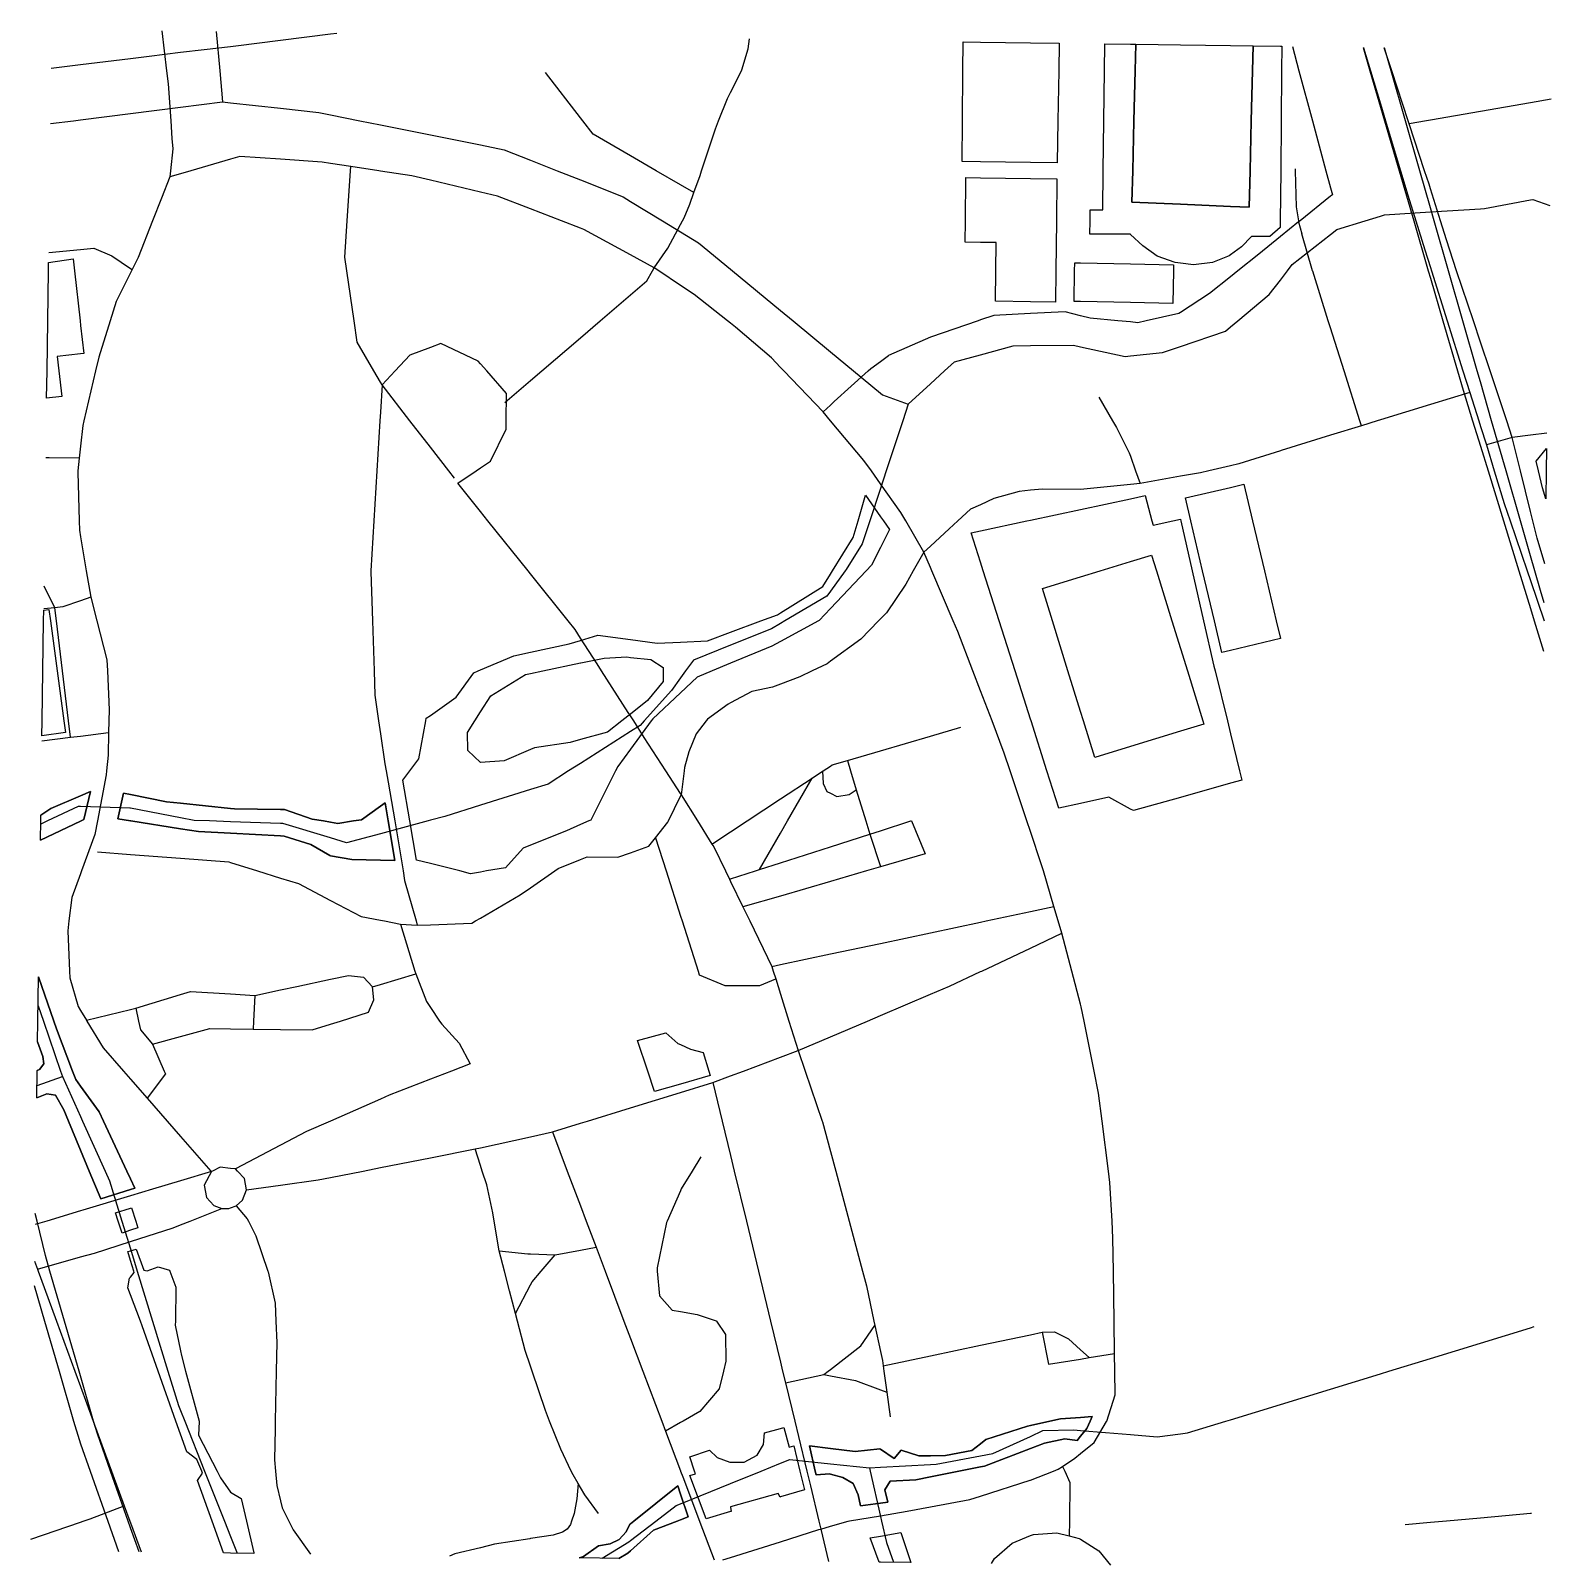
# Model space of a CAD drawing. Header units: millimetres. Extents: x 0 to 913, y 4 to 924.
import ezdxf

# ---------------------------------------------------------------- set-up
doc = ezdxf.new("R2010")
doc.units = ezdxf.units.MM

msp = doc.modelspace()

# ---------------------------------------------------------------- linework, layer by layer
at = {"layer": 'major_roads'}
for points in [[(799.5313, 913.9649, 4.2698), (803.6152, 900, 4.4826), (810, 878.1675, 4.9006), (812.3885, 870, 5.0706), (821.1618, 840, 5.7313), (829.9352, 810, 6.3483), (838.7085, 780, 6.7606), (840, 775.5837, 6.7745), (847.4818, 750, 6.8593), (856.2551, 720, 6.7003), (859.6424, 708.4171, 6.5854), (865.3176, 690, 6.4285), (870, 674.8044, 6.262), (874.5619, 660, 6.0993), (883.8062, 630, 5.7688), (893.0505, 600, 5.478), (900, 577.4472, 5.2376), (902.2948, 570, 5.1669), (907.9124, 551.7695, 4.9538)], [(799.8317, 913.9607, 4.2695), (799.9104, 913.7161, 4.2735), (804.0241, 900, 4.4799), (810, 880.0754, 4.8604), (813.0218, 870, 5.0701), (822.0195, 840, 5.7222), (826.4064, 825.3731, 6.0334)], [(839.1258, 832.0169, 5.7121), (836.5019, 840, 5.5675), (827.2247, 868.2257, 5.094), (826.6412, 870, 5.0585), (816.7756, 900, 4.5002), (812.2416, 913.7875, 4.2896)], [(908.3176, 580.8913, 5.2703), (905.9968, 588.175, 5.3395), (902.5967, 600, 5.4518), (900, 609.0308, 5.5303), (893.9706, 630, 5.7336), (885.3445, 660, 6.0303), (876.7185, 690, 6.3268), (870, 713.3657, 6.5113), (868.0924, 720, 6.565), (859.4663, 750, 6.6759), (850.8403, 780, 6.5616), (842.2142, 810, 6.1456), (840, 817.7006, 6.0079), (833.5881, 840, 5.5986), (824.962, 870, 5.0599), (816.336, 900, 4.4964), (812.3721, 913.7857, 4.2914)], [(849.5346, 798.567, 6.2566), (845.9769, 810, 6.0994), (840, 829.2076, 5.7614), (839.1258, 832.0169, 5.7121)], [(826.4064, 825.3731, 6.0334), (831.2295, 810, 6.3257), (836.6963, 792.5753, 6.5569)], [(836.6963, 792.5753, 6.5569), (840, 782.0516, 6.7013), (840.644, 780, 6.7295), (850.0619, 750, 6.8198), (859.4798, 720, 6.6634), (863.5444, 707.0526, 6.5404), (868.9487, 690, 6.4056), (870, 686.683, 6.369), (873.5399, 675.5134, 6.2378), (878.3169, 660, 6.0753), (884.3195, 640.5065, 5.8615), (887.8788, 630, 5.7547), (898.0419, 600, 5.4591), (900, 594.2201, 5.3969), (908.1676, 570.1106, 5.1679)], [(908.6432, 604.2904, 5.4891), (903.9764, 619.5288, 5.6217), (901.3952, 630, 5.7128), (900, 635.66, 5.755), (894, 660, 5.9749), (889.0701, 679.9994, 6.1316), (885.7354, 690, 6.23), (875.7322, 720, 6.4664), (870, 737.1909, 6.5269), (865.7289, 750, 6.5801), (855.7256, 780, 6.4812), (849.5346, 798.567, 6.2566)], [(909.7321, 682.5573, 6.042), (900, 681.3525, 6.0363), (889.0701, 679.9994, 6.1316), (873.5399, 675.5134, 6.2378)], [(2.4271, 185.9493, 4.3937), (4.1546, 181.2412, 4.4886), (4.61, 180, 4.5146), (6.0123, 176.1785, 4.5773), (15.6127, 150, 5.1111), (26.6145, 120, 5.6094), (30, 110.7684, 5.6762), (37.6164, 90, 5.7428), (48.6182, 60, 5.7221), (56.2779, 39.1135, 5.7311), (59.6203, 30, 5.7171), (60, 28.9646, 5.7212), (66.3553, 11.6361, 5.6913)]]:
    msp.add_polyline3d(points, dxfattribs=at)
at = {"layer": 'minor_roads'}
for points in [[(395.5758, 819.9223, 5.1197), (398.074, 826.922, 5.0261), (401.7296, 837.1488, 4.8862), (402.673, 840, 4.8479), (410.978, 865.1022, 4.6534), (412.9016, 870, 4.6127), (418.1215, 883.2906, 4.5936), (420, 886.9693, 4.5833), (426.6541, 900, 4.545), (426.8994, 900.4804, 4.5458), (430.6852, 913.1586, 4.6148), (431.4856, 919.1019, 4.6634)], [(757.1526, 914.5564, 4.6179), (761.078, 900, 4.9482), (769.1682, 870, 5.6662), (777.2584, 840, 6.4485), (780, 829.8336, 6.669), (781.1356, 825.6225, 6.7522), (780, 824.7074, 6.794), (761.7485, 810, 7.2057), (760.8554, 809.2803, 7.2122), (750, 800.5238, 7.2684), (736.9493, 789.9964, 7.1711), (724.4653, 780, 7.0915), (720, 776.4244, 7.0375), (707.4859, 766.4039, 6.8675), (690, 755.0127, 6.7425), (689.1068, 754.4308, 6.7394), (669.413, 750, 6.6626), (664.4477, 748.8829, 6.6465), (660, 749.297, 6.6201), (652.4489, 750, 6.5585), (635.8061, 751.5495, 6.3998), (630, 753.0372, 6.3161), (620.848, 755.3822, 6.152), (600, 754.3471, 5.9389), (578.0322, 753.2565, 5.4945), (570, 750.4949, 5.3468), (568.5606, 750, 5.3151), (540.0572, 740.2002, 4.5627), (540, 740.1751, 4.5612), (514.7604, 729.1045, 4.1467)], [(398.074, 826.922, 5.0261), (390, 831.599, 5.1306), (375.4972, 840, 5.1307), (360, 848.9769, 5.1892), (337.6291, 861.9356, 5.0481), (331.4158, 870, 5.0611), (330, 871.8376, 5.0555), (309.0842, 898.9849, 5.0198)], [(82.5851, 892.1065, 2.7703), (84.1316, 870, 2.508), (84.8789, 859.3175, 2.6106)], [(912.5192, 882.8748, 5.6139), (900, 880.7247, 5.5995), (870, 875.5723, 5.2402), (840, 870.4198, 5.0423), (837.5555, 870, 5.0492), (827.2247, 868.2257, 5.094)], [(84.8789, 859.3175, 2.6106), (85.313, 853.1689, 2.671), (84.0032, 840, 2.8118), (83.6368, 836.3167, 2.8961), (78.5841, 823.4798, 3.1869), (73.2561, 810, 3.4652), (64.5645, 788.0105, 3.9097), (60.9752, 780.831, 4.0472), (60.5608, 780, 4.0629), (60, 778.8757, 4.0803), (51.3921, 761.6176, 4.3978), (47.7866, 750, 4.6156), (41.0431, 728.2714, 4.8635), (39.0814, 720, 4.9585), (31.9666, 690, 5.1726), (31.3232, 687.2871, 5.1878), (30, 674.7146, 5.2518), (29.2558, 667.6433, 5.2911), (28.4449, 660, 5.3355), (28.3708, 659.3015, 5.336), (29.1882, 630, 5.3135), (29.3459, 624.3472, 5.2547), (30, 620.4628, 5.206), (33.4456, 600, 4.9748), (36.1059, 584.2009, 4.7059), (39.7712, 570, 4.4429), (45.8141, 546.5874, 4.1868), (46.1259, 540, 4.1307), (47.2284, 516.71, 4.1248), (47.0594, 510, 4.1268), (46.8863, 503.1288, 4.215), (46.5431, 489.464, 4.3898), (45.6641, 480, 4.5151), (45.4407, 477.5941, 4.5494)], [(500.0965, 666.2765, 4.2117), (480.0831, 690, 4.1769), (480, 690.0985, 4.1774), (475.5603, 695.3613, 4.2806), (451.9748, 720, 4.8027), (450, 722.063, 4.8354), (444.5094, 727.7988, 4.9482), (423.0562, 746.1354, 5.3866), (420, 748.5459, 5.4481), (418.1563, 750, 5.4604), (398.2514, 765.6991, 5.5267), (390, 771.2331, 5.5761), (376.9281, 780, 5.3741), (374.1673, 781.8516, 5.3369), (360, 789.5716, 5.1875), (332.0221, 804.8172, 4.5764), (330, 805.596, 4.5368), (318.565, 810, 4.308), (300, 817.1501, 4.0096), (280.1213, 824.8061, 3.9203), (270, 827.2003, 3.8502), (240, 834.2968, 3.8321), (228.7672, 836.954, 3.8218), (210, 839.8419, 3.7603), (208.9727, 840, 3.7508), (192.1016, 842.5962, 3.6038), (180, 844.455, 3.4757), (175.0623, 845.2134, 3.4186), (150, 846.8905, 3.1235), (125.5533, 848.5264, 2.7797), (120, 846.9088, 2.7193), (96.2816, 840, 2.7875), (90, 838.1702, 2.8344), (83.6368, 836.3167, 2.8961)], [(254.3042, 655.6862, 3.1924), (250.959, 660, 3.1528), (240, 674.1322, 3.1312), (227.6951, 690, 3.3322), (210.9941, 711.5368, 3.6903), (210, 713.2389, 3.7188), (206.0512, 720, 3.864), (195.9896, 737.2273, 4.1623), (194.1225, 750, 4.2956), (189.7371, 780, 4.3085), (188.5548, 788.0881, 4.2257), (189.9806, 810, 3.9585), (191.9327, 840, 3.6004), (192.1016, 842.5962, 3.6038)], [(758.8283, 841.2569, 6.5993), (758.8608, 840, 6.6331), (759.4214, 818.3514, 7.0496), (760.7416, 810, 7.2086), (760.8554, 809.2803, 7.2122), (762.884, 802.106, 7.249)], [(382.406, 793.6591, 5.3538), (390, 807.7597, 5.3002), (391.2065, 810, 5.2631), (392.1817, 811.8107, 5.2343), (395.5758, 819.9223, 5.1197)], [(769.3255, 779.7045, 7.4025), (769.2405, 780, 7.4038), (762.884, 802.106, 7.249)], [(10.8965, 790.9741, 3.8696), (30, 792.7916, 3.7885), (38.0519, 793.5576, 3.7727), (48.7584, 788.9844, 3.8742), (60, 781.4819, 4.0297), (60.9752, 780.831, 4.0472)], [(374.1673, 781.8516, 5.3369), (382.406, 793.6591, 5.3538)], [(284.5597, 700.9278, 4.1058), (300, 714.1426, 4.435), (306.8439, 720, 4.5474), (330, 739.8184, 4.6949), (341.8962, 750, 4.8485), (360, 765.4943, 5.2746), (369.8556, 773.9294, 5.3343), (373.1595, 780, 5.3329), (374.1673, 781.8516, 5.3369)], [(798.5628, 687.0765, 6.54), (797.64, 690, 6.5746), (788.1707, 720, 6.9678), (780, 745.8861, 7.2563), (778.7015, 750, 7.2971), (769.3255, 779.7045, 7.4025)], [(326.7329, 564.8042, 4.4121), (322.5657, 570, 4.3812), (300, 598.1357, 4.016), (298.5048, 600, 3.9773), (274.4438, 630, 3.4923), (270, 635.5407, 3.3774), (256.3097, 652.6101, 3.2157), (267.3036, 660, 3.3658), (270, 661.8125, 3.417), (275.9066, 665.7828, 3.6374), (285.3938, 685.0256, 4.0997), (285.4633, 690, 4.1445), (285.6926, 706.4133, 4.1287), (273.7276, 720, 3.8698), (270, 724.2329, 3.7764), (268.5997, 725.823, 3.7619), (246.221, 736.3206, 3.6854), (240, 734.0119, 3.6609), (227.6884, 729.4429, 3.7381), (218.8846, 720, 3.7354), (210.9941, 711.5368, 3.6903), (210, 695.1978, 3.4912), (209.6837, 690, 3.431), (207.8584, 660, 3.2037), (206.0331, 630, 3.3067), (204.2078, 600, 3.7201), (204.1789, 599.5246, 3.7272), (205.1674, 570, 4.1125), (206.1719, 540, 4.2174), (206.657, 525.5105, 4.168), (208.8941, 510, 4.0985), (210, 502.3326, 4.0457), (212.6025, 484.2885, 3.922), (213.3923, 480, 3.8899), (214.6478, 473.183, 3.8247)], [(482.2957, 701.512, 4.2006), (502.5911, 720, 4.1075), (504.1385, 721.4096, 4.0986), (510, 725.6558, 4.0696), (514.7604, 729.1045, 4.1467)], [(863.5444, 707.0526, 6.5404), (840, 699.8148, 6.6856), (810, 690.5924, 6.619), (808.0728, 690, 6.605), (798.5628, 687.0765, 6.54), (780, 681.311, 6.429), (750.3988, 672.117, 6.4327), (750, 671.9923, 6.4334), (724.9539, 664.1637, 6.5968), (720, 663.017, 6.6338), (706.967, 660, 6.7072), (701.9702, 658.8433, 6.7263), (690, 656.7307, 6.7765), (665.7603, 652.4527, 6.6998), (660, 651.8593, 6.685), (630.0042, 648.7694, 6.4008), (607.115, 649.0885, 6.1341), (600, 648.3303, 6.0511), (593.235, 647.6093, 5.9107), (578.0451, 643.435, 5.6277), (570, 639.6886, 5.5112), (564.0951, 636.9388, 5.4241), (556.4166, 630, 5.3465), (551.1123, 625.2066, 5.2589), (540, 614.8844, 5.0687), (536.0818, 611.2449, 4.9937), (529.7003, 600, 4.8718), (525.1464, 591.9756, 4.6934), (513.6326, 574.8518, 4.282), (510, 571.1442, 4.1695), (508.8789, 570, 4.1512), (498.1117, 559.0105, 3.991), (480, 545.7622, 3.847), (477.9165, 544.2381, 3.8577), (469.0945, 540, 3.912), (461.6755, 536.4359, 3.9554), (450, 532.1222, 4.0333), (445.1219, 530.32, 4.0684), (432.8174, 527.6481, 4.1633), (420, 520.8956, 4.2529), (418.5892, 520.1524, 4.2572), (406.2018, 510.9675, 4.2824), (405.4475, 510, 4.2823), (399.3656, 502.1977, 4.3061), (394.9976, 491.3955, 4.318), (392.3467, 482.0655, 4.3211), (392.1058, 480, 4.3207), (390.4378, 465.6998, 4.3745)], [(475.5603, 695.3613, 4.2806), (480, 699.4156, 4.2052), (482.2957, 701.512, 4.2006)], [(641.0675, 704.2042, 6.7757), (649.2695, 690, 6.8591), (651.5295, 686.0862, 6.859), (659.2933, 670.7194, 6.8466), (660, 668.7231, 6.8419), (663.0883, 660, 6.7931), (665.7603, 652.4527, 6.6998)], [(29.2558, 667.6433, 5.2911), (11.239, 667.9048, 5.4544), (9.1717, 667.7643, 5.4744)], [(522.305, 634.9476, 4.6395), (510, 652.3059, 4.3063), (504.5458, 660, 4.2482), (500.0965, 666.2765, 4.2117)], [(650.8027, 105.7111, 4.0026), (650.5968, 120, 3.8107), (650.4447, 130.5555, 3.7495), (650.1741, 150, 3.6362), (649.7565, 180, 3.7291), (649.481, 199.7902, 4.0346), (648.92, 210, 4.1857), (647.649, 233.1301, 4.6895), (646.7786, 240, 4.8275), (642.9777, 270, 5.4138), (640.8507, 286.788, 5.6191), (638.1868, 300, 5.7601), (632.138, 330, 5.8537), (630.4169, 338.5358, 5.8127), (630, 340.1122, 5.8037), (624.7401, 360, 5.6517), (618.7637, 382.597, 5.349), (616.5869, 390, 5.2534), (614.0499, 398.6276, 5.098), (607.7669, 420, 4.7585), (606.6545, 423.7839, 4.7048), (600, 443.6952, 4.4414), (597.8929, 450, 4.357), (587.8667, 480, 4.2357), (584.2856, 490.7152, 4.3232), (576.9138, 510, 4.4687), (570, 528.0867, 4.7454), (565.446, 540, 4.8788), (556.4226, 563.6055, 5.1037), (553.6923, 570, 5.1541), (540.8831, 600, 5.1342), (540, 602.0683, 5.1089), (536.0818, 611.2449, 4.9937), (525.1807, 630, 4.7342), (522.305, 634.9476, 4.6395)], [(23.919, 500.1792, 4.4535), (22.7369, 510, 4.3653), (19.1257, 540, 4.3776), (15.5145, 570, 4.7537), (14.5641, 577.8953, 4.8938), (8.0945, 590.813, 5.2009)], [(36.1059, 584.2009, 4.7059), (30, 582.0867, 4.7296), (19.3645, 578.4042, 4.831), (14.5641, 577.8953, 4.8938), (7.9039, 577.1969, 4.9804)], [(339.953, 544.2313, 4.4307), (330, 559.72, 4.431), (326.7329, 564.8042, 4.4121)], [(358.6856, 514.995, 4.3713), (342.6641, 540, 4.4241), (339.953, 544.2313, 4.4307)], [(368.2806, 500.132, 4.3221), (361.9102, 510, 4.3546), (360, 512.959, 4.3688), (358.6856, 514.995, 4.3713)], [(6.795, 497.9799, 4.6369), (23.919, 500.1792, 4.4535), (30, 500.9602, 4.385), (46.8863, 503.1288, 4.215)], [(390.4378, 465.6998, 4.3745), (390, 466.3801, 4.3727), (381.2356, 480, 4.2992), (368.2806, 500.132, 4.3221)], [(45.4407, 477.5941, 4.5494), (40.1784, 450, 4.9395), (38.6184, 441.8196, 4.9978)], [(214.6478, 473.183, 3.8247), (218.505, 450, 3.6054), (223.4964, 420, 3.3739), (224.4437, 414.3067, 3.3685)], [(40.169, 431.3993, 5.0677), (60, 429.8884, 5.1021), (90, 427.6027, 5.0455), (118.9063, 425.4004, 4.9063), (120, 425.0605, 4.9027), (136.283, 420, 4.7351), (150, 415.737, 4.5815), (160.7677, 412.3906, 4.3991), (180, 402.3092, 4.0678), (198.3426, 392.6943, 3.7429), (210, 390.4571, 3.5235), (212.382, 390, 3.5011), (222.0535, 388.144, 3.4271), (232.0231, 387.4935, 3.3407), (240, 387.7883, 3.2632), (264.865, 388.7072, 3.2893), (267.0734, 390, 3.2751), (270, 391.7132, 3.2739), (293.7813, 405.6341, 3.5115), (300, 409.9377, 3.5417), (314.5403, 420, 3.6958), (316.5919, 421.4198, 3.7292), (330, 426.8714, 3.9428), (334.0477, 428.5172, 3.9936), (352.489, 428.2596, 4.2519), (360, 430.9587, 4.3434), (371.0591, 434.9327, 4.3915), (374.9686, 439.8311, 4.3908), (382.4779, 449.242, 4.3885), (382.8446, 450, 4.3868), (390, 464.7946, 4.3782), (390.4378, 465.6998, 4.3745)], [(390.4378, 465.6998, 4.3745), (400.2358, 450, 4.4269), (408.8783, 436.1517, 4.497), (409.974, 434.3894, 4.506), (416.9694, 420, 4.5803), (419.3941, 415.0126, 4.5886), (420, 413.7658, 4.5903), (427.4606, 398.4148, 4.5765), (431.5469, 390, 4.5682), (444.7758, 362.7585, 4.4192), (445.643, 360, 4.4051), (447.1204, 355.3009, 4.3788), (450, 346.0961, 4.3254), (455.0355, 330, 4.2413), (460.5722, 312.3017, 4.2094), (464.7927, 300, 4.1902), (475.0853, 270, 4.3204), (475.2284, 269.583, 4.3235), (480, 251.7538, 4.466), (483.1457, 240, 4.5666), (491.1746, 210, 4.8235), (499.2036, 180, 4.9681), (501.5672, 171.1681, 4.9262), (506.09, 150, 4.797), (506.6453, 147.4009, 4.772), (510, 131.7052, 4.6055), (511.1375, 126.3832, 4.5494), (511.5808, 123.171, 4.5165), (512.0207, 120, 4.4839), (513.784, 107.2869, 4.3955), (515.8268, 92.5295, 4.2925)], [(38.6184, 441.8196, 4.9978), (30.6033, 420, 5.1153), (30, 418.3576, 5.1057), (24.742, 404.0437, 4.9794), (23.0678, 390, 4.8814), (22.3575, 384.0419, 4.7958), (23.4195, 360, 4.503), (23.6032, 355.8396, 4.4512), (28.5097, 338.7652, 4.2859), (30, 336.3113, 4.2701), (33.547, 330.4707, 4.2277), (33.8322, 330, 4.2242), (43.6134, 313.8538, 4.2068), (55.7281, 300, 4.1896), (60, 295.1149, 4.2349), (70.0381, 283.6358, 4.2974), (81.9671, 270, 4.3181), (90, 260.8178, 4.4085), (108.212, 240, 4.501), (108.4982, 239.6728, 4.5043)], [(224.4437, 414.3067, 3.3685), (231.3146, 390, 3.3208), (232.0231, 387.4935, 3.3407)], [(129.599, 228.7096, 4.5469), (150, 231.5341, 4.4337), (172.6387, 234.6684, 4.3861), (180, 236.1237, 4.3683), (199.608, 240, 4.3292), (210, 242.0544, 4.3228), (240, 247.9851, 4.3462), (266.7656, 253.2764, 4.5562), (270, 253.991, 4.5847), (300, 260.6187, 4.9884), (313.2102, 263.5372, 5.1058), (330, 268.6946, 5.2622), (334.2498, 270, 5.2541), (360, 277.9097, 5.1548), (390, 287.1249, 4.8245), (409.4259, 293.0919, 4.6138), (420, 297.0634, 4.4965), (427.8187, 300, 4.434), (450, 308.3309, 4.2582), (460.5722, 312.3017, 4.2094), (480, 320.5549, 4.1101), (502.2333, 330, 4.0448), (510, 333.2994, 4.0191), (540, 346.0439, 4.0548), (551.3672, 350.8729, 4.1582), (570, 359.6435, 4.306), (570.7573, 360, 4.3219), (600, 373.7648, 4.9627), (618.7637, 382.597, 5.349)], [(409.4259, 293.0919, 4.6138), (415.0111, 270, 4.5397), (420, 249.3735, 4.4915), (422.2671, 240, 4.4908), (429.5232, 210, 4.6441), (436.7793, 180, 4.9695), (444.0353, 150, 5.2336), (450, 125.3392, 5.2897), (451.2914, 120, 5.2932), (452.9969, 112.9486, 5.2098), (458.5511, 90, 4.9465), (460.7629, 80.8611, 4.83)], [(313.2102, 263.5372, 5.1058), (322.0949, 240, 5.0066), (330, 219.0581, 4.9316), (333.4192, 210, 4.8845), (339.316, 194.3786, 4.8685), (344.7466, 180, 4.8955), (356.0773, 150, 4.9899), (360, 139.6138, 4.9747), (367.4079, 120, 4.951), (378.7385, 90, 4.7777), (381.0035, 84.0031, 4.731), (390, 60.188, 4.5145), (390.071, 60, 4.5122), (391.3778, 56.5409, 4.4759)], [(340.7178, 34.6079, 3.8097), (332.6873, 45.7784, 3.8291), (330, 50.2698, 3.8299), (328.5663, 52.6661, 3.8478), (325.5165, 57.7639, 3.8817), (324.4512, 60, 3.8932), (318.2163, 73.0874, 3.9971), (311.4705, 90, 4.1085), (308.9615, 96.2904, 4.1523), (301.02, 120, 4.2669), (300, 123.0452, 4.2741), (296.8623, 132.413, 4.3417), (292.2305, 150, 4.4235), (291.0184, 154.602, 4.4368), (287.4468, 168.1635, 4.4593), (284.3807, 180, 4.4585), (281.2283, 192.1698, 4.4688), (278.191, 210, 4.4598), (277.3455, 214.9634, 4.4771), (273.7147, 231.7317, 4.5186), (271.0478, 240, 4.5226), (270, 243.2487, 4.5284), (266.7656, 253.2764, 4.5562)], [(108.4982, 239.6728, 4.5043), (90, 234.1468, 4.7181), (73.285, 229.1535, 4.8878)], [(105.5991, 224.0644, 4.7721), (109.9428, 219.3759, 4.8075), (114.7103, 217.525, 4.7911), (119.0073, 217.502, 4.7509), (120, 217.8663, 4.7365), (123.4232, 219.1223, 4.7012), (127.1837, 222.5173, 4.6373), (129.599, 228.7096, 4.5469), (128.3754, 235.6312, 4.4629), (124.1893, 240, 4.4184), (122.9964, 241.2449, 4.4166), (120, 241.6351, 4.4227), (113.8824, 242.4318, 4.4533), (109.1368, 240, 4.4954), (108.4982, 239.6728, 4.5043), (104.1844, 231.6206, 4.6613), (105.5991, 224.0644, 4.7721)], [(73.285, 229.1535, 4.8878), (60, 225.1454, 5.0295), (31.368, 216.5072, 4.9242)], [(31.368, 216.5072, 4.9242), (30, 216.0949, 4.9176), (9.7762, 210, 4.4514), (2.7341, 207.8777, 4.2682)], [(85.6194, 205.9071, 5.28), (90, 207.6565, 5.2155), (95.868, 210, 5.1001), (114.7103, 217.525, 4.7911)], [(123.4232, 219.1223, 4.7012), (130.0122, 211.3357, 4.7653), (130.7041, 210, 4.7779), (135.2484, 201.2264, 4.9034), (142.3558, 180, 5.2103), (142.5074, 179.5471, 5.2171), (146.7821, 160.7625, 5.5043), (147.232, 150, 5.6855), (147.7655, 137.2382, 5.8633), (147.4129, 120, 6.1202), (146.7992, 90, 6.3168), (146.7035, 85.3253, 6.2881), (146.4432, 66.7063, 6.17), (147.0686, 60, 6.115), (147.8767, 51.3346, 6.0068), (150, 42.1129, 5.8663), (150.9699, 37.9006, 5.8031), (154.9961, 30, 5.6454), (157.676, 24.7412, 5.5578), (167.9417, 10.2186, 5.2265)], [(38.3305, 190.8083, 5.4466), (60, 197.7271, 5.6096), (85.6194, 205.9071, 5.28)], [(4.1546, 181.2412, 4.4886), (30, 188.4763, 5.3611), (38.3305, 190.8083, 5.4466)], [(626.6439, 67.8455, 4.498), (630, 70.5352, 4.4725), (638.2571, 77.1529, 4.3827), (645.6514, 89.7901, 4.2143), (645.7193, 90, 4.2116), (650.8027, 105.7111, 4.0026)], [(460.7629, 80.8611, 4.83), (465.8046, 60, 4.5924), (467.9116, 51.282, 4.5239)], [(526.0968, 35.933, 4.3456), (540, 38.5257, 4.351), (563.6056, 42.9277, 4.4209), (570, 44.9673, 4.4252), (599.8658, 54.4934, 4.5316), (600, 54.5462, 4.5319), (613.8677, 60, 4.5361), (616.7072, 61.1167, 4.5381), (619.2278, 62.8286, 4.5304), (626.6439, 67.8455, 4.498)], [(391.3778, 56.5409, 4.4759), (401.4011, 30, 4.1878), (401.5975, 29.4798, 4.1837)], [(619.2278, 62.8286, 4.5304), (620.5206, 60, 4.57), (623.6775, 53.0928, 4.6561), (623.344, 30, 4.8891), (623.2169, 21.1974, 4.9611)], [(328.5663, 52.6661, 3.8478), (327.7315, 43.32, 3.8289), (326.106, 34.654, 3.8227), (324.5992, 30, 3.8286), (323.9734, 28.0674, 3.8404), (321.902, 25.2899, 3.8715), (319.2581, 23.3475, 3.9079), (313.5836, 21.5775, 3.981), (300, 19.5199, 4.1532), (299.6539, 19.4675, 4.1583), (278.4726, 16.1206, 4.4624), (270, 14.0706, 4.5755), (254.6167, 10.3486, 4.6301), (251.4665, 9.0531, 4.6335)], [(467.9116, 51.282, 4.5239), (473.0607, 30, 4.3868), (474.2123, 25.2403, 4.354), (478.8932, 5.8795, 4.2409)], [(0.0935, 19.2394, 3.1701), (30, 29.4585, 4.5319), (31.5846, 30, 4.5997), (35.7882, 31.4364, 4.7851), (56.2779, 39.1135, 5.7311)], [(401.5975, 29.4798, 4.1837), (410.1476, 6.8388, 3.9858)], [(415.4082, 6.7654, 4.0177), (420, 8.2095, 4.0645), (450, 17.6445, 4.2848), (473.0949, 24.9078, 4.3524), (474.2123, 25.2403, 4.354), (480, 26.9259, 4.3601), (490.5551, 30, 4.3615), (491.3105, 30.22, 4.3606)], [(491.3105, 30.22, 4.3606), (510, 33.2894, 4.3235), (526.0968, 35.933, 4.3456)], [(576.5172, 4.5172, 4.9062), (578.3826, 7.6603, 4.888), (588.9367, 16.7687, 4.8749), (600, 21.3317, 4.9132), (601.8388, 22.0901, 4.9098), (615.7769, 23.0853, 4.9299), (623.2169, 21.1974, 4.9611), (629.3091, 19.6443, 4.9857), (630, 19.2021, 4.9905), (641.0639, 12.1206, 4.9828), (648.0195, 3.5195, 4.9873)]]:
    msp.add_polyline3d(points, dxfattribs=at)
at = {"layer": 'parks'}
for points in [[(559.6932, 917.3124, 3.489), (570, 917.1686, 3.355), (600, 916.7499, 2.8925), (617.2742, 916.5088, 2.8574), (616.9877, 900, 2.7213), (616.4671, 870, 2.7357), (616.0274, 844.6688, 3.2853), (600, 844.8923, 3.3267), (570, 845.3106, 3.647), (558.9295, 845.465, 3.6665), (559.1903, 870, 3.3192), (559.5092, 900, 3.3033), (559.6932, 917.3124, 3.489)], [(733.5648, 914.8856, 4.8382), (750, 914.6562, 4.7209), (750.8033, 914.645, 4.7093), (750.6723, 900, 5.1186), (750.4038, 870, 5.9445), (750.1353, 840, 6.7206), (750, 824.8879, 6.9828), (749.8668, 810, 7.2383), (749.8305, 805.9491, 7.2502), (743.5716, 800.6744, 7.2006), (732.7196, 800.5654, 7.0874), (726.5211, 794.4628, 7.0487), (720, 789.6794, 7.0048), (719.1239, 789.0367, 6.992), (709.1443, 784.929, 6.8461), (697.8181, 783.5257, 6.6748), (690, 784.6175, 6.5321), (686.805, 785.0637, 6.4573), (676.0227, 788.8103, 6.1346), (667.3939, 794.9244, 5.74), (660, 801.837, 5.2831), (659.9373, 801.8956, 5.2799), (635.6542, 802.0761, 4.8379), (635.7254, 810, 4.5333), (635.7845, 816.5895, 4.2934), (643.4491, 816.5013, 4.4357), (643.7152, 840, 3.562), (644.055, 870, 3.0011), (644.3948, 900, 3.0165), (644.5775, 916.1277, 3.1379), (660, 915.9124, 3.4628), (663.1989, 915.8678, 3.5636), (662.8153, 900, 3.4712), (662.0901, 870, 3.4296), (661.3649, 840, 3.877), (660.9107, 821.2109, 4.5889), (690, 819.9137, 5.8089), (720, 818.576, 6.7663), (731.2351, 818.075, 6.8967), (731.7627, 840, 6.5299), (732.4846, 870, 5.7868), (733.2065, 900, 5.1787), (733.5648, 914.8856, 4.8382)], [(663.1989, 915.8678, 3.5636), (690, 915.4937, 4.4123), (720, 915.075, 4.9368), (733.5648, 914.8856, 4.8382), (733.2065, 900, 5.1787), (732.4846, 870, 5.7868), (731.7627, 840, 6.5299), (731.2351, 818.075, 6.8967), (720, 818.576, 6.7663), (690, 819.9137, 5.8089), (660.9107, 821.2109, 4.5889), (661.3649, 840, 3.877), (662.0901, 870, 3.4296), (662.8153, 900, 3.4712), (663.1989, 915.8678, 3.5636)], [(561.2533, 835.9447, 3.8334), (570, 835.8332, 3.846), (600, 835.4506, 3.5889), (615.8721, 835.2481, 3.5543), (615.5473, 810, 4.4449), (615.1615, 780, 5.5336), (614.9202, 761.2356, 5.9543), (600, 761.4244, 5.8075), (578.95, 761.6907, 5.4196), (579.1804, 780, 5.2177), (579.3935, 796.9318, 4.81), (570, 797.0488, 4.7666), (560.7604, 797.1638, 4.6297), (560.9236, 810, 4.4117), (561.2533, 835.9447, 3.8334)], [(9.6732, 703.5847, 5.1934), (9.903, 720, 5.0629), (10.3229, 750, 4.734), (10.7429, 780, 4.1482), (10.8118, 784.9242, 4.0231), (25.511, 787.126, 3.9303), (26.313, 780, 4.0954), (29.6897, 750, 4.6599), (30, 747.2427, 4.6891), (31.8876, 730.4719, 4.8685), (30, 730.2567, 4.8767), (15.9864, 728.6593, 4.946), (16.9745, 720, 5.0373), (18.7234, 704.6736, 5.1416), (9.6732, 703.5847, 5.1934)], [(626.1197, 761.5906, 6.053), (626.4843, 780, 5.5866), (626.5792, 784.7881, 5.4024), (630, 784.719, 5.4178), (660, 784.1127, 5.9196), (685.8563, 783.5901, 6.4633), (685.7852, 780, 6.5261), (685.3969, 760.3926, 6.6679), (660, 760.9059, 6.4146), (630, 761.5122, 6.092), (626.1197, 761.5906, 6.053)], [(909.6042, 673.366, 5.999), (909.4183, 660, 5.9365), (909.185, 643.2326, 5.8115), (907.2613, 649.7215, 5.8598), (904.8332, 660, 5.9365), (903.4753, 665.7484, 5.9634), (909.6042, 673.366, 5.999)], [(564.3554, 622.9032, 5.5343), (570, 624.1034, 5.6425), (597.7315, 630, 6.0343), (600, 630.4824, 6.0681), (630, 636.8613, 6.2991), (660, 643.2403, 6.5729), (668.859, 645.124, 6.6127), (672.8725, 630, 6.4359), (673.5346, 627.5049, 6.3856), (685.4689, 630, 6.4704), (689.9946, 630.9462, 6.4931), (690, 630.9227, 6.4929), (690.2108, 630, 6.4818), (697.0641, 600, 5.8378), (703.9174, 570, 4.9804), (710.1091, 542.8963, 4.1795), (710.8152, 540, 4.0908), (718.1287, 510, 3.4799), (720, 502.3238, 3.4647), (725.4421, 480, 3.4518), (726.7847, 474.4927, 3.5308), (720, 472.5862, 3.5899), (690, 464.1562, 4.1547), (661.721, 456.2098, 4.5621), (660, 457.1447, 4.5664), (647.0601, 464.1736, 4.5028), (630, 460.4695, 4.5645), (617.0173, 457.6507, 4.4963), (609.8951, 480, 4.3895), (600.3349, 510, 4.7253), (600, 511.0508, 4.7463), (590.7746, 540, 5.1875), (581.2144, 570, 5.6483), (571.6541, 600, 5.7676), (570, 605.1906, 5.729), (564.3554, 622.9032, 5.5343)], [(692.9418, 643.7569, 6.6184), (720, 650.1021, 6.5343), (728.0652, 651.9934, 6.4892), (733.2774, 630, 6.2675), (740.3871, 600, 5.858), (747.4968, 570, 5.2389), (750, 559.4376, 4.9499), (750.0129, 559.3832, 4.9484), (750, 559.3802, 4.9483), (720, 552.3469, 4.4764), (714.8813, 551.1468, 4.4341), (710.4149, 570, 5.0045), (703.3079, 600, 5.8395), (696.2009, 630, 6.4548), (692.9418, 643.7569, 6.6184)], [(607.2352, 589.409, 5.9154), (630, 596.3682, 5.866), (641.8802, 600, 5.8616), (660, 605.5392, 5.9028), (672.7065, 609.4236, 6.0061), (675.6173, 600, 5.8139), (684.8838, 570, 4.9582), (690, 553.4366, 4.4769), (694.1504, 540, 4.1065), (703.4169, 510, 3.6092), (703.9991, 508.1152, 3.6094), (690, 503.8326, 3.7592), (660, 494.655, 4.221), (638.5431, 488.0909, 4.4069), (631.7731, 510, 4.5581), (630, 515.7381, 4.6669), (622.5029, 540, 5.0882), (613.2327, 570, 5.7126), (607.2352, 589.409, 5.9154)], [(607.2352, 589.409, 5.9154), (630, 596.3682, 5.866), (641.8802, 600, 5.8616), (660, 605.5392, 5.9028), (672.7065, 609.4236, 6.0061), (675.6173, 600, 5.8139), (684.8838, 570, 4.9582), (690, 553.4366, 4.4769), (694.1504, 540, 4.1065), (703.4169, 510, 3.6092), (703.9991, 508.1152, 3.6094), (690, 503.8326, 3.7592), (660, 494.655, 4.221), (638.5431, 488.0909, 4.4069), (631.7731, 510, 4.5581), (630, 515.7381, 4.6669), (622.5029, 540, 5.0882), (613.2327, 570, 5.7126), (607.2352, 589.409, 5.9154)], [(6.8393, 501.144, 4.6137), (6.9633, 510, 4.5486), (7.3833, 540, 4.5247), (7.8032, 570, 4.8638), (7.893, 576.4169, 4.9678), (10.9883, 576.8302, 4.9292), (11.9095, 570, 4.8052), (15.9556, 540, 4.4173), (20.0017, 510, 4.3971), (20.9421, 503.0273, 4.4547), (6.8393, 501.144, 4.6137)], [(364.214, 318.3675, 5.0435), (381.1142, 322.9172, 4.8967), (388.4508, 316.505, 4.8456), (390, 315.8195, 4.8327), (396.0619, 313.137, 4.7689), (403.6912, 311.0698, 4.6865), (407.0503, 300, 4.6454), (407.8682, 297.3047, 4.6342), (390, 292.1946, 4.8307), (374.5017, 287.7623, 4.9978), (370.3881, 300, 5.0522), (364.214, 318.3675, 5.0435)]]:
    msp.add_polyline3d(points, dxfattribs=at)
at = {"layer": 'paths'}
for points in [[(78.6966, 924.026, 3.4412), (81.6235, 900, 2.8714), (82.5851, 892.1065, 2.7703)], [(408.8783, 436.1517, 4.497), (420, 443.4712, 4.4558), (429.9204, 450, 4.3577), (450, 463.2149, 4.1443), (468.9417, 475.6809, 3.8578), (475.1846, 479.7848, 3.7661), (475.5118, 480, 3.7613), (480, 482.9523, 3.7106), (480.9672, 483.5885, 3.7048), (490.1271, 486.2763, 3.6574), (510, 492.0938, 3.586), (540, 500.8758, 3.854), (558.1827, 506.1984, 4.1713)], [(475.1846, 479.7848, 3.7661), (475.5392, 472.5037, 3.804), (477.7685, 467.6868, 3.8068), (480, 466.5775, 3.7883), (483.9036, 464.6368, 3.7675), (491.2512, 465.9003, 3.7027), (495.5073, 468.6938, 3.6587)], [(490.1271, 486.2763, 3.6574), (492.0476, 480, 3.6388), (495.5073, 468.6938, 3.6587), (501.2214, 450, 3.6698), (503.6346, 442.1055, 3.6968), (510, 422.5893, 3.7511), (510.0499, 422.4362, 3.752)], [(437.3997, 420.8016, 4.4854), (450, 442.7246, 4.2767), (454.1816, 450, 4.1806), (468.9417, 475.6809, 3.8578)], [(419.3941, 415.0126, 4.5886), (420, 415.2074, 4.5879), (434.9065, 420, 4.503), (437.3997, 420.8016, 4.4854), (450, 424.8544, 4.3935), (480, 434.5036, 3.9992), (503.6346, 442.1055, 3.6968), (510, 444.1548, 3.6184), (528.1558, 450, 3.5986), (528.5611, 450.1305, 3.599), (528.6147, 450, 3.599), (536.7494, 430.2042, 3.6738), (510.0499, 422.4362, 3.752), (510, 422.4217, 3.7521), (501.6738, 420, 3.8621), (480, 413.6961, 4.1386), (450, 404.9704, 4.4473), (427.4606, 398.4148, 4.5765)], [(374.9686, 439.8311, 4.3908), (381.3186, 420, 4.5303), (390, 392.8881, 4.6986), (390.9248, 390, 4.7083), (400.531, 360, 4.7174), (401.2922, 357.6226, 4.7125), (416.6724, 351.3119, 4.5968), (420, 351.3156, 4.5716), (437.6304, 351.3353, 4.4377), (447.1204, 355.3009, 4.3788)], [(444.7758, 362.7585, 4.4192), (450, 363.8655, 4.3862), (480, 370.2225, 4.1953), (510, 376.5795, 3.9606), (540, 382.9365, 3.8888), (570, 389.2935, 4.2041), (573.3343, 390, 4.2791), (600, 395.6505, 4.8511), (614.0499, 398.6276, 5.098)], [(222.0535, 388.144, 3.4271), (230.6226, 360, 3.6427), (231.1122, 358.3921, 3.6623), (237.6478, 341.6296, 3.8762), (240, 338.1353, 3.9221), (245.4763, 330, 4.0996), (246.8043, 328.0272, 4.1312), (257.2802, 316.6459, 4.3462), (263.8786, 304.371, 4.543), (252.625, 300, 4.4699), (240, 295.0964, 4.3408), (215.2651, 285.4892, 4.2871), (210, 283.1806, 4.273), (180, 270.0267, 4.3021), (179.9391, 270, 4.3021), (165.6429, 263.7317, 4.3213), (150, 255.4834, 4.339), (122.9964, 241.2449, 4.4166)], [(63.2157, 337.6476, 4.6343), (90, 345.9439, 4.9491), (95.9104, 347.7746, 4.9656), (120, 346.2385, 4.9178), (134.5507, 345.3106, 4.8288), (150, 348.6287, 4.7533), (159.7774, 350.7286, 4.616), (180, 355.0486, 4.3), (190.8066, 357.3572, 4.1173), (199.8179, 356.2648, 3.9834), (205.2176, 350.4185, 3.956), (210, 351.8911, 3.8708), (231.1122, 358.3921, 3.6623)], [(73.22, 316.0229, 4.4573), (90, 320.6522, 4.6257), (107.522, 325.4862, 4.7009), (120, 325.3117, 4.7126), (133.6282, 325.1211, 4.6925), (150, 324.8921, 4.6693), (169.0711, 324.6254, 4.5047), (180, 328.1123, 4.4141), (185.9166, 330, 4.3548), (202.7507, 335.3709, 4.1319), (205.9254, 342.6585, 4.0232), (205.2176, 350.4185, 3.956)], [(134.5507, 345.3106, 4.8288), (133.8511, 330, 4.7331), (133.6282, 325.1211, 4.6925)], [(33.547, 330.4707, 4.2277), (60, 336.8698, 4.5983), (63.2157, 337.6476, 4.6343), (64.8252, 330, 4.5343), (65.9244, 324.7765, 4.4924), (73.22, 316.0229, 4.4573), (80.2713, 300, 4.3317), (81.03, 298.276, 4.3348), (70.0381, 283.6358, 4.2974)], [(402.1219, 248.5331, 4.6601), (396.9562, 240, 4.7003), (390.4741, 229.2925, 4.7798), (390, 228.2122, 4.7855), (382.0075, 210, 4.8625), (381.6055, 209.0839, 4.8728), (375.9207, 181.917, 5.1014), (376.0815, 180, 5.1161), (377.3202, 165.2356, 5.1901), (384.9619, 156.5982, 5.308), (390, 155.7109, 5.3662), (400.0333, 153.9438, 5.3762), (411.4313, 150.1234, 5.4146), (411.5156, 150, 5.416), (417.0384, 141.914, 5.4353), (417.2252, 126.058, 5.4731), (415.7957, 120, 5.4797), (413.3042, 109.4416, 5.3679), (401.6782, 95.7857, 5.1436), (391.5262, 90, 4.9896), (390, 89.1302, 4.9623), (381.0035, 84.0031, 4.731)], [(281.2283, 192.1698, 4.4688), (298.4075, 190.3222, 4.4903), (300, 190.261, 4.4921), (314.7474, 189.6944, 4.6305), (330, 192.6024, 4.7903), (339.316, 194.3786, 4.8685)], [(291.0184, 154.602, 4.4368), (300, 171.665, 4.4159), (301.031, 173.6237, 4.4309), (306.4732, 180, 4.5025), (314.7474, 189.6944, 4.6305)], [(452.9969, 112.9486, 5.2098), (475.937, 117.9161, 4.9251), (478.6436, 120, 4.9015), (480, 121.0443, 4.884), (498.2472, 135.0937, 4.7438), (506.6453, 147.4009, 4.772)], [(511.5808, 123.171, 4.5165), (540, 129.1741, 4.4196), (570, 135.5111, 4.3009), (600, 141.8481, 4.0002), (607.034, 143.334, 3.9318), (610.856, 124.1656, 3.9474), (630, 127.2526, 3.8264), (635.1498, 128.083, 3.8061), (650.4447, 130.5555, 3.7495)], [(607.034, 143.334, 3.9318), (614.3924, 143.6403, 3.8595), (622.9126, 139.4513, 3.7998), (630, 132.8671, 3.7856), (635.1498, 128.083, 3.8061)], [(475.937, 117.9161, 4.9251), (480, 117.1715, 4.8621), (495.0937, 114.4056, 4.6512), (510, 108.7281, 4.4278), (513.784, 107.2869, 4.3955)], [(900.7176, 34.6566, 4.7792), (900, 34.5913, 4.7802), (870, 31.8623, 4.4417), (849.5275, 30, 4.2196), (840, 29.1333, 4.1181), (824.7693, 27.7478, 4.072)]]:
    msp.add_polyline3d(points, dxfattribs=at)
at = {"layer": 'railways'}
for points in [[(123.2334, 914.9276, 2.9495), (150, 918.2955, 3.373), (180, 922.0702, 4.3074), (183.8764, 922.5579, 4.4208)], [(71.1272, 908.7429, 3.2151), (90, 911.0756, 2.9823), (104.1518, 912.8249, 2.949)], [(104.1518, 912.8249, 2.949), (120, 914.5713, 2.9004), (123.2334, 914.9276, 2.9495)], [(12.4442, 901.536, 3.5164), (30, 903.692, 3.5601), (60, 907.3763, 3.3445), (71.1272, 908.7429, 3.2151)], [(65.0937, 11.6537, 5.6607), (60, 26.069, 5.6903), (58.611, 30, 5.6769), (48.0104, 60, 5.6946), (40.0945, 82.4025, 5.7239), (37.8829, 90, 5.7549), (30, 117.08, 5.761), (29.15, 120, 5.7523), (20.4171, 150, 5.3491), (11.6843, 180, 4.7883), (8.973, 189.3141, 4.6044), (3.9167, 210, 4.288), (2.8263, 214.4611, 4.2211)], [(2.2215, 171.2612, 4.4296), (8.4106, 150, 4.7542), (17.1434, 120, 5.0758), (25.8763, 90, 5.1695), (29.1062, 78.9042, 5.1587), (30, 76.3749, 5.1622), (35.7865, 60, 5.1416), (46.3879, 30, 5.1897), (52.8105, 11.8251, 5.261)]]:
    msp.add_polyline3d(points, dxfattribs=at)
at = {"layer": 'water'}
for points in [[(111.4613, 923.5687, 3.0968), (113.5104, 900, 2.689), (115.1371, 881.2896, 2.5827)], [(11.9784, 868.2643, 2.822), (25.7246, 870, 2.8727), (30, 870.5398, 2.8987), (60, 874.3278, 2.7949), (90, 878.1157, 2.5365), (115.1371, 881.2896, 2.5827), (120, 880.7555, 2.583), (150, 877.4602, 2.8716), (173.0134, 874.9323, 3.3016), (180, 873.5321, 3.4166), (197.6234, 870, 3.7413), (210, 867.5195, 3.9858), (240, 861.5069, 4.2896), (270, 855.4943, 4.3766), (284.2631, 852.6357, 4.4257), (300, 846.388, 4.4599), (316.0901, 840, 4.6323), (330, 834.4776, 4.8036), (355.564, 824.3283, 5.1172), (360, 821.631, 5.1881), (379.1278, 810, 5.2471), (390, 803.389, 5.3343), (400.8937, 796.765, 5.231), (420, 780.9871, 5.1538), (421.1954, 780, 5.138), (450, 756.2134, 4.7047), (457.5241, 750, 4.6194), (480, 731.4396, 4.2323), (493.8529, 720, 4.169), (510, 706.6659, 4.065), (511.1928, 705.6808, 4.0814), (526.5883, 699.9276, 4.2839), (540, 712.2109, 4.4623), (548.5046, 720, 4.693), (554.382, 725.3829, 4.8705), (570, 729.678, 5.2943), (589.6295, 735.0762, 5.8053), (600, 735.1418, 6.0672), (625.8493, 735.3053, 6.4762), (630, 734.4186, 6.5507), (656.8444, 728.6843, 6.8025), (660, 729.0012, 6.8223), (679.185, 730.9284, 6.8259), (690, 734.6214, 6.8256), (717.046, 743.8567, 6.8998), (720, 746.3129, 6.9256), (724.4344, 750, 6.9691), (743.3164, 765.7002, 7.1706), (750, 774.4302, 7.2872), (754.2642, 780, 7.3468), (757.1065, 783.7126, 7.3405), (780, 801.8438, 7.2322), (783.7424, 804.8077, 7.1512), (800.8292, 810, 6.8354), (810, 812.7868, 6.6172), (812.3982, 813.5155, 6.5567), (840, 815.3017, 6.0593), (870, 817.243, 5.7185), (872.434, 817.4005, 5.7111), (900, 822.5698, 5.6231), (901.4042, 822.8331, 5.6218), (911.6333, 819.1973, 5.6398)], [(526.5883, 699.9276, 4.2839), (523.3262, 690, 4.2439), (513.4684, 660, 4.3112), (510, 649.4447, 4.3235), (503.6106, 630, 4.382), (499.0861, 616.2308, 4.3123), (489.4205, 600.8003, 4.1687), (488.8369, 600, 4.1596), (480, 587.8818, 4.0023), (477.7952, 584.8583, 4.0011), (452.5783, 570, 4.0957), (450, 568.4808, 4.1092), (444.6099, 565.3049, 4.16), (420, 555.3935, 4.3729), (397.823, 546.4619, 4.4592), (393.0953, 540, 4.4468), (390, 535.7693, 4.4464), (384.5177, 528.276, 4.4205), (368.2034, 510, 4.3521), (365.7636, 507.2668, 4.344), (360, 503.6048, 4.33), (330, 484.5436, 3.9961), (322.8489, 480, 3.872), (310.523, 472.1685, 3.6865), (300, 468.8552, 3.5366), (270, 459.4093, 3.3432), (248.6344, 452.6821, 3.3639), (240, 450.3776, 3.3739), (238.5853, 450, 3.3863), (210, 442.3704, 3.6501), (189.6787, 436.9466, 3.9164), (180, 439.8639, 4.0652), (151.3022, 448.5137, 4.4551), (150, 448.5577, 4.4719), (120, 449.5712, 4.7146), (107.3098, 450, 4.7398), (98.265, 450.3056, 4.7568), (90, 451.8796, 4.7561), (60, 457.5931, 4.7635), (59.5578, 457.6773, 4.764), (30, 458.7105, 4.8695), (28.5247, 458.7621, 4.8694), (10.2779, 450, 4.9306), (6.0953, 447.9915, 4.9206)], [(223.4271, 474.3984, 3.7414), (227.5206, 480, 3.7422), (232.8988, 487.3595, 3.7369), (237.1966, 510, 3.8577), (237.4942, 511.5679, 3.8576), (240, 513.3359, 3.8388), (255.4843, 524.2612, 3.8378), (266.0356, 538.9078, 3.8987), (268.6101, 540, 3.9067), (270, 540.5897, 3.9049), (290.0401, 549.0917, 4.0415), (300, 551.2233, 4.1335), (323.2599, 556.2012, 4.3569), (330, 558.2364, 4.4268), (340.4086, 561.3793, 4.5027), (360, 558.752, 4.612), (375.9112, 556.6181, 4.5823), (390, 557.3187, 4.5726), (406.1159, 558.12, 4.4744), (420, 563.2719, 4.409), (438.1322, 570, 4.2417), (448.1361, 573.7121, 4.1442), (450, 574.8683, 4.1269), (475.4595, 590.6617, 4.039), (480, 597.9901, 4.0477), (481.2453, 600, 4.0712), (493.6742, 620.0605, 4.2663), (496.5486, 630, 4.3175), (500.9973, 645.3832, 4.2978), (510, 632.5185, 4.4252), (511.7624, 630, 4.4744), (515.4253, 624.7658, 4.5434), (510, 613.964, 4.4219), (504.6678, 603.3475, 4.3491), (501.4873, 600, 4.3068), (480, 577.3845, 3.9552), (473.2466, 570.2764, 3.9659), (472.7352, 570, 3.968), (450, 557.7092, 4.0896), (444.7766, 554.8854, 4.1343), (420, 544.5749, 4.3234), (409.0064, 540, 4.3614), (400.0091, 536.2559, 4.3965), (390, 526.8533, 4.4108), (373.3405, 511.2033, 4.3552), (372.4598, 510, 4.3504), (360, 492.9748, 4.2878), (352.424, 482.623, 4.1796), (351.0923, 480, 4.1544), (336.107, 450.4843, 3.9434), (335.0062, 450, 3.928), (330, 447.7975, 3.8711), (321.6946, 444.1435, 3.7627), (300, 435.4721, 3.4448), (295.614, 433.719, 3.4127), (285.0065, 421.9261, 3.3177), (273.6534, 420, 3.2189), (270, 419.3802, 3.19), (264.0552, 418.3716, 3.1965), (257.5944, 420, 3.1967), (240, 424.4345, 3.2328), (231.6565, 426.5374, 3.3292), (227.6223, 450, 3.506), (223.4271, 474.3984, 3.7414)], [(262.1665, 503.1105, 3.7122), (266.5658, 510, 3.7545), (270, 515.3782, 3.7736), (276.2053, 525.0961, 3.8676), (297.0841, 537.7956, 4.0921), (300, 538.4235, 4.1176), (307.3206, 540, 4.1888), (330, 544.884, 4.3888), (330.2725, 544.9427, 4.3902), (344.2325, 547.5541, 4.4645), (357.7834, 548.3685, 4.5344), (360, 548.1298, 4.5437), (372.1654, 546.8202, 4.5236), (379.5242, 542.0153, 4.486), (379.5525, 540, 4.4731), (379.6405, 533.7246, 4.4468), (370.2454, 522.212, 4.4044), (360, 514.0251, 4.3736), (358.4386, 512.7775, 4.3598), (354.8362, 510, 4.3277), (346.1269, 503.285, 4.2425), (330, 498.8279, 4.1075), (323.7547, 497.1019, 4.028), (302.3272, 493.8142, 3.766), (300, 492.8116, 3.7296), (284.2134, 486.0105, 3.5974), (270.0129, 485.0938, 3.5381), (270, 485.1062, 3.5381), (262.4643, 492.3547, 3.6245), (262.1665, 503.1105, 3.7122)], [(5.963, 438.5394, 4.9114), (6.1234, 450, 4.9225), (6.171, 453.4007, 4.9053), (12.1261, 457.4583, 4.8844), (30, 465.0756, 4.7968), (35.8982, 467.5892, 4.7365), (32.0466, 450.8233, 4.9534), (30.2984, 450, 4.968), (30, 449.8595, 4.9696), (5.963, 438.5394, 4.9114)], [(5.963, 438.5394, 4.9114), (30, 449.8595, 4.9696), (30.2984, 450, 4.968), (32.0466, 450.8233, 4.9534), (35.8982, 467.5892, 4.7365), (30, 465.0756, 4.7968), (12.1261, 457.4583, 4.8844), (6.171, 453.4007, 4.9053)], [(52.3375, 451.2177, 4.8867), (55.7226, 466.6706, 4.644), (60, 465.825, 4.6348), (81.5221, 461.5703, 4.6572), (90, 460.6881, 4.6504), (120, 457.5663, 4.6482), (122.3776, 457.3188, 4.6354), (150, 456.9325, 4.4631), (152.4757, 456.8979, 4.4351), (169.0238, 451.1559, 4.2284), (175.8609, 450, 4.1372), (180, 449.3002, 4.083), (184.3038, 448.5726, 4.0254), (193.6985, 450, 3.9081), (198.5859, 450.7426, 3.8503), (210, 458.8563, 3.7653), (212.7141, 460.7857, 3.7507), (214.5451, 450, 3.6487), (218.5696, 426.2928, 3.4612), (210, 426.4989, 3.5499), (192.7073, 426.9146, 3.8339), (180, 429.1196, 4.0448), (179.5437, 429.1988, 4.0524), (168.2827, 435.9262, 4.2349), (152.2517, 440.8804, 4.4637), (150, 441.0038, 4.4955), (120, 442.648, 4.7677), (100.8053, 443.7001, 4.8199), (90, 445.376, 4.8338), (60.1882, 450, 4.8816), (60, 450.0292, 4.8818), (52.3375, 451.2177, 4.8867)], [(55.7226, 466.6706, 4.644), (52.3375, 451.2177, 4.8867), (60, 450.0292, 4.8818), (60.1882, 450, 4.8816), (90, 445.376, 4.8338), (100.8053, 443.7001, 4.8199), (120, 442.648, 4.7677), (150, 441.0038, 4.4955), (152.2517, 440.8804, 4.4637), (168.2827, 435.9262, 4.2349), (179.5437, 429.1988, 4.0524), (180, 429.1196, 4.0448), (192.7073, 426.9146, 3.8339), (210, 426.4989, 3.5499), (218.5696, 426.2928, 3.4612), (214.5451, 450, 3.6487), (212.7141, 460.7857, 3.7507), (210, 458.8563, 3.7653), (198.5859, 450.7426, 3.8503), (193.6985, 450, 3.9081), (184.3038, 448.5726, 4.0254), (180, 449.3002, 4.083), (175.8609, 450, 4.1372), (169.0238, 451.1559, 4.2284), (152.4757, 456.8979, 4.4351), (150, 456.9325, 4.4631), (122.3776, 457.3188, 4.6354), (120, 457.5663, 4.6482), (90, 460.6881, 4.6504), (81.5221, 461.5703, 4.6572), (60, 465.825, 4.6348), (55.7226, 466.6706, 4.644)], [(4.2683, 317.4769, 3.8383), (4.4436, 330, 3.9016), (4.8139, 356.4505, 4.2115), (13.9723, 330, 4.0071), (15.6208, 325.2388, 4), (25.1627, 300, 3.9612), (27.1031, 294.8675, 4.004), (30, 290.894, 4.0536), (41.1417, 275.6116, 4.1905), (43.77, 270, 4.2281), (57.821, 240, 4.7188), (60, 235.3476, 4.8262), (62.5873, 229.8236, 4.9243), (60, 229.0144, 4.9524), (42.1399, 223.4282, 4.9065), (35.2446, 240, 4.568), (30, 252.6044, 4.3742), (22.7619, 270, 4.0621), (19.9439, 276.7725, 3.9995), (15.0659, 285.5945, 3.9098), (9.7311, 286.3568, 3.847), (3.7992, 283.9671, 3.7857), (4.0237, 300, 3.7502), (4.0283, 300.3306, 3.7518), (5.4445, 300.8392, 3.7685), (8.0792, 304.4079, 3.8129), (7.4591, 308.7005, 3.8281), (4.2683, 317.4769, 3.8383)], [(3.7992, 283.9671, 3.7857), (9.7311, 286.3568, 3.847), (15.0659, 285.5945, 3.9098), (19.9439, 276.7725, 3.9995), (22.7619, 270, 4.0621), (30, 252.6044, 4.3742), (35.2446, 240, 4.568), (42.1399, 223.4282, 4.9065), (60, 229.0144, 4.9524), (62.5873, 229.8236, 4.9243), (60, 235.3476, 4.8262), (57.821, 240, 4.7188), (43.77, 270, 4.2281), (41.1417, 275.6116, 4.1905), (30, 290.894, 4.0536), (27.1031, 294.8675, 4.004), (25.1627, 300, 3.9612), (15.6208, 325.2388, 4), (13.9723, 330, 4.0071), (4.8139, 356.4505, 4.2115)], [(4.5713, 339.1232, 4.0083), (7.7006, 330, 3.9377), (17.9906, 300, 3.8896), (19.0879, 296.801, 3.9127), (30, 272.7188, 4.1418), (31.2319, 270, 4.1616), (44.8255, 240, 4.632), (47.4755, 234.1517, 4.7569), (54.8824, 210, 5.2776), (60, 193.3131, 5.7097), (64.0829, 180, 5.9889), (73.2834, 150, 6.62), (82.4839, 120, 7.1054), (88.8258, 99.3211, 7.2316), (90, 96.3639, 7.2615), (92.5269, 90, 7.2568), (104.4392, 60, 6.7174), (116.3514, 30, 6.3472), (120, 20.8112, 6.2835), (123.9624, 10.8323, 6.1461)], [(4.2683, 317.4769, 3.8383), (7.4591, 308.7005, 3.8281), (8.0792, 304.4079, 3.8129), (5.4445, 300.8392, 3.7685), (4.0283, 300.3306, 3.7518)], [(3.9027, 291.3617, 3.7694), (19.0879, 296.801, 3.9127)], [(51.0075, 214.9221, 5.1443), (60, 217.8341, 5.1753), (60.5254, 218.0042, 5.1692), (63.1399, 210, 5.3137), (64.4773, 205.9055, 5.3991), (60, 204.457, 5.4571), (54.9514, 202.8235, 5.433), (52.612, 210, 5.2537), (51.0075, 214.9221, 5.1443)], [(51.0075, 214.9221, 5.1443), (60, 217.8341, 5.1753), (60.5254, 218.0042, 5.1692), (63.1399, 210, 5.3137), (64.4773, 205.9055, 5.3991), (60, 204.457, 5.4571), (54.9514, 202.8235, 5.433), (52.612, 210, 5.2537), (51.0075, 214.9221, 5.1443)], [(58.3403, 191.662, 5.7229), (60, 192.1409, 5.7363), (63.3781, 193.1155, 5.6953), (67.9478, 180.5622, 5.9547), (70.03, 180.1056, 5.9536), (76.6276, 182.6524, 5.8592), (83.4332, 180.6243, 5.8676), (83.6635, 180, 5.8806), (87.1957, 170.424, 6.0946), (86.9099, 150, 6.5934), (86.8753, 147.5219, 6.6382), (90, 132.071, 6.9276), (90.5353, 129.4242, 6.9687), (93.061, 120, 7.1048), (101.1013, 90, 7.145), (101.1449, 89.8375, 7.1423), (100.8844, 81.5148, 7.0354), (111.9085, 60, 6.6478), (113.9245, 56.0655, 6.5932), (120, 47.4847, 6.4733), (120.0848, 47.365, 6.4708), (126.315, 43.6723, 6.3253), (129.4998, 30, 6.1437), (133.9398, 10.9389, 5.9411), (134.0467, 10.6916, 5.9374)], [(134.0467, 10.6916, 5.9374), (120, 10.8876, 6.2281), (115.7937, 10.9463, 6.2331), (108.9167, 30, 6.3725), (100.0898, 54.4562, 6.6922), (103.2223, 58.715, 6.7143), (102.6958, 60, 6.7336), (99.8484, 66.949, 6.8531), (93.766, 71.4853, 6.979), (90, 82.1166, 7.1747), (87.2074, 90, 7.2403), (76.5802, 120, 7.0651), (66.9295, 147.2434, 6.6661), (65.8961, 150, 6.6344), (60, 165.7284, 6.3133), (58.4513, 169.8597, 6.194), (59.365, 175.6828, 6.0909), (60, 176.4486, 6.0865), (62.2058, 179.1092, 6.0183), (61.9315, 180, 6.0008), (60, 186.2722, 5.8693), (58.3403, 191.662, 5.7229), (60, 192.1409, 5.7363), (63.3781, 193.1155, 5.6953), (67.9478, 180.5622, 5.9547), (70.03, 180.1056, 5.9536), (76.6276, 182.6524, 5.8592), (83.4332, 180.6243, 5.8676), (83.6635, 180, 5.8806), (87.1957, 170.424, 6.0946), (86.9099, 150, 6.5934), (86.8753, 147.5219, 6.6382), (90, 132.071, 6.9276), (90.5353, 129.4242, 6.9687), (93.061, 120, 7.1048), (101.1013, 90, 7.145), (101.1449, 89.8375, 7.1423), (100.8844, 81.5148, 7.0354), (111.9085, 60, 6.6478), (113.9245, 56.0655, 6.5932), (120, 47.4847, 6.4733), (120.0848, 47.365, 6.4708), (126.315, 43.6723, 6.3253), (129.4998, 30, 6.1437), (133.9398, 10.9389, 5.9411), (134.0467, 10.6916, 5.9374)], [(115.7937, 10.9463, 6.2331), (108.9167, 30, 6.3725), (100.0898, 54.4562, 6.6922), (103.2223, 58.715, 6.7143), (102.6958, 60, 6.7336), (99.8484, 66.949, 6.8531), (93.766, 71.4853, 6.979), (90, 82.1166, 7.1747), (87.2074, 90, 7.2403), (76.5802, 120, 7.0651), (66.9295, 147.2434, 6.6661), (65.8961, 150, 6.6344), (60, 165.7284, 6.3133), (58.4513, 169.8597, 6.194), (59.365, 175.6828, 6.0909), (60, 176.4486, 6.0865), (62.2058, 179.1092, 6.0183), (61.9315, 180, 6.0008), (60, 186.2722, 5.8693), (58.3403, 191.662, 5.7229)], [(343.0622, 7.7749, 3.7621), (358.9342, 17.6174, 3.753), (360, 18.4299, 3.756), (375.1758, 30, 3.9581), (387.3978, 39.318, 4.1961), (390, 40.3751, 4.2387), (420, 52.5611, 4.6745), (438.3132, 60, 4.7375), (450, 64.7472, 4.7627), (455.5407, 66.9978, 4.7413), (480, 64.4163, 4.5157), (503.4286, 61.9435, 4.3065), (510, 62.3197, 4.2528), (540, 64.0368, 4.1751), (543.5046, 64.2374, 4.1815), (570, 69.1292, 4.2143), (577.386, 70.4929, 4.2521), (600, 80.8673, 4.3032), (607.4835, 84.3004, 4.2779), (625.9521, 84.8143, 4.2745), (630, 84.4788, 4.2794), (660, 81.992, 4.3242), (675.9493, 80.67, 4.2956), (690, 82.4194, 4.2373), (694.2746, 82.9516, 4.2094), (717.2518, 90, 4.0163), (720, 90.843, 3.9987), (750, 100.0458, 3.8385), (780, 109.2485, 3.8517), (810, 118.4512, 4.0131), (815.0489, 120, 4.0377), (840, 127.6539, 4.1807), (870, 136.8567, 4.405), (900, 146.0594, 4.5126), (902.2773, 146.758, 4.5187)], [(467.4657, 75.1298, 4.7071), (470.874, 60, 4.5555), (471.3842, 57.7349, 4.5395), (479.452, 58.403, 4.4869), (480, 58.2545, 4.4825), (487.4801, 56.228, 4.421), (493.6702, 52.5175, 4.3735), (496.7046, 45.7379, 4.3536), (497.9106, 39.2627, 4.3489), (510, 40.8055, 4.3022), (514.3208, 41.3569, 4.3047), (512.6012, 48.8801, 4.2785), (515.7937, 54.0116, 4.258), (531.1539, 54.8382, 4.2349), (540, 56.6028, 4.2097), (557.0311, 60, 4.2206), (570, 62.587, 4.2392), (572.3448, 63.0547, 4.2534), (600, 73.583, 4.3598), (608.4191, 76.7882, 4.3492), (620.676, 79.4609, 4.3381), (627.9275, 78.412, 4.3606), (630, 80.9448, 4.3283), (633.724, 85.4959, 4.2669), (635.7659, 90, 4.2061), (636.9852, 92.6894, 4.1753), (630, 92.2162, 4.179), (617.9856, 91.4024, 4.2013), (611.6364, 90, 4.2209), (600, 87.4298, 4.2522), (598.1586, 87.0231, 4.2487), (573.1985, 78.9426, 4.192), (570, 76.4413, 4.1865), (564.8976, 72.4512, 4.1943), (549.0827, 69.4286, 4.1792), (540, 69.2606, 4.1648), (533.0417, 69.1319, 4.1889), (522.3978, 72.5235, 4.227), (518.1509, 67.5275, 4.2382), (510, 73.2245, 4.2769), (509.6314, 73.4822, 4.2811), (494.8764, 71.8666, 4.4185), (480, 73.6376, 4.5715), (467.4657, 75.1298, 4.7071)], [(467.4657, 75.1298, 4.7071), (480, 73.6376, 4.5715), (494.8764, 71.8666, 4.4185), (509.6314, 73.4822, 4.2811), (510, 73.2245, 4.2769), (518.1509, 67.5275, 4.2382), (522.3978, 72.5235, 4.227), (533.0417, 69.1319, 4.1889), (540, 69.2606, 4.1648), (549.0827, 69.4286, 4.1792), (564.8976, 72.4512, 4.1943), (570, 76.4413, 4.1865), (573.1985, 78.9426, 4.192), (598.1586, 87.0231, 4.2487), (600, 87.4298, 4.2522), (611.6364, 90, 4.2209), (617.9856, 91.4024, 4.2013), (630, 92.2162, 4.179), (636.9852, 92.6894, 4.1753), (635.7659, 90, 4.2061), (633.724, 85.4959, 4.2669), (630, 80.9448, 4.3283), (627.9275, 78.412, 4.3606), (620.676, 79.4609, 4.3381), (608.4191, 76.7882, 4.3492), (600, 73.583, 4.3598), (572.3448, 63.0547, 4.2534), (570, 62.587, 4.2392), (557.0311, 60, 4.2206), (540, 56.6028, 4.2097), (531.1539, 54.8382, 4.2349), (515.7937, 54.0116, 4.258), (512.6012, 48.8801, 4.2785), (514.3208, 41.3569, 4.3047), (510, 40.8055, 4.3022), (497.9106, 39.2627, 4.3489), (496.7046, 45.7379, 4.3536), (493.6702, 52.5175, 4.3735), (487.4801, 56.228, 4.421), (480, 58.2545, 4.4825), (479.452, 58.403, 4.4869), (471.3842, 57.7349, 4.5395), (470.874, 60, 4.5555), (467.4657, 75.1298, 4.7071)], [(395.5805, 57.3897, 4.5256), (398.9147, 58.3374, 4.5692), (398.3782, 60, 4.5879), (395.601, 68.6057, 4.6957), (407.4831, 72.51, 4.8641), (412.0709, 68.097, 4.8376), (419.6425, 65.3243, 4.8637), (420, 65.3251, 4.867), (428.2373, 65.3437, 4.8404), (435.9068, 69.5857, 4.8724), (439.8052, 75.9804, 4.9404), (440.4631, 82.978, 5.0272), (450, 85.6105, 5.0055), (452.0632, 86.18, 4.9871), (455.2272, 74.3527, 4.8224), (458.1033, 75.1582, 4.802), (461.6916, 60, 4.6223), (464.3604, 48.7261, 4.5263), (450, 44.5155, 4.5588), (449.8085, 44.4593, 4.5582), (448.6934, 46.5565, 4.5787), (420, 38.5457, 4.4667), (419.9728, 38.5381, 4.4664), (420, 38.398, 4.4645), (420.4879, 35.8825, 4.428), (420, 35.7394, 4.4251), (405.3654, 31.4472, 4.2411), (395.5805, 57.3897, 4.5256)], [(395.601, 68.6057, 4.6957), (407.4831, 72.51, 4.8641), (412.0709, 68.097, 4.8376), (419.6425, 65.3243, 4.8637), (420, 65.3251, 4.867), (428.2373, 65.3437, 4.8404), (435.9068, 69.5857, 4.8724), (439.8052, 75.9804, 4.9404), (440.4631, 82.978, 5.0272), (450, 85.6105, 5.0055), (452.0632, 86.18, 4.9871), (455.2272, 74.3527, 4.8224), (458.1033, 75.1582, 4.802), (461.6916, 60, 4.6223), (464.3604, 48.7261, 4.5263), (450, 44.5155, 4.5588), (449.8085, 44.4593, 4.5582), (448.6934, 46.5565, 4.5787), (420, 38.5457, 4.4667), (419.9728, 38.5381, 4.4664), (420, 38.398, 4.4645), (420.4879, 35.8825, 4.428), (420, 35.7394, 4.4251), (405.3654, 31.4472, 4.2411), (395.5805, 57.3897, 4.5256), (398.9147, 58.3374, 4.5692), (398.3782, 60, 4.5879), (395.601, 68.6057, 4.6957)], [(503.4286, 61.9435, 4.3065), (503.8667, 60, 4.2971), (510, 32.7919, 4.3249), (510.6293, 30, 4.3346), (513.5194, 17.1792, 4.4042), (517.7528, 5.3372, 4.4913)], [(352.9451, 7.637, 3.7244), (358.4151, 10.8131, 3.7196), (360, 12.2319, 3.7225), (373.8689, 24.6479, 3.9055), (387.9912, 30, 4.076), (390, 30.7613, 4.1051), (394.609, 32.508, 4.1675), (390, 46.2844, 4.3209), (388.3713, 51.1527, 4.368), (361.9515, 30, 3.8364), (360, 28.4376, 3.81), (359.601, 28.1181, 3.8078), (357.4327, 23.5578, 3.7834), (353.2084, 19.0448, 3.766), (347.8495, 16.3782, 3.7649), (340.8863, 15.1559, 3.7755), (331.8024, 8.7686, 3.8029), (330, 8.2313, 3.8103), (329.1214, 7.9694, 3.8224)], [(352.9451, 7.637, 3.7244), (330, 7.9572, 3.8109), (329.1214, 7.9694, 3.8224), (330, 8.2313, 3.8103), (331.8024, 8.7686, 3.8029), (340.8863, 15.1559, 3.7755), (347.8495, 16.3782, 3.7649), (353.2084, 19.0448, 3.766), (357.4327, 23.5578, 3.7834), (359.601, 28.1181, 3.8078), (360, 28.4376, 3.81), (361.9515, 30, 3.8364), (388.3713, 51.1527, 4.368), (390, 46.2844, 4.3209), (394.609, 32.508, 4.1675), (390, 30.7613, 4.1051), (387.9912, 30, 4.076), (373.8689, 24.6479, 3.9055), (360, 12.2319, 3.7225), (358.4151, 10.8131, 3.7196), (352.9451, 7.637, 3.7244)], [(528.1186, 5.1926, 4.5668), (510, 5.4454, 4.4352), (509.2887, 5.4554, 4.4306), (503.7711, 19.9543, 4.3637), (510, 21.0731, 4.37), (522.1588, 23.2569, 4.4098), (528.1186, 5.1926, 4.5668)], [(503.7711, 19.9543, 4.3637), (510, 21.0731, 4.37), (522.1588, 23.2569, 4.4098), (528.1186, 5.1926, 4.5668)], [(509.2887, 5.4554, 4.4306), (503.7711, 19.9543, 4.3637)]]:
    msp.add_polyline3d(points, dxfattribs=at)

doc.saveas('drawing.dxf')
